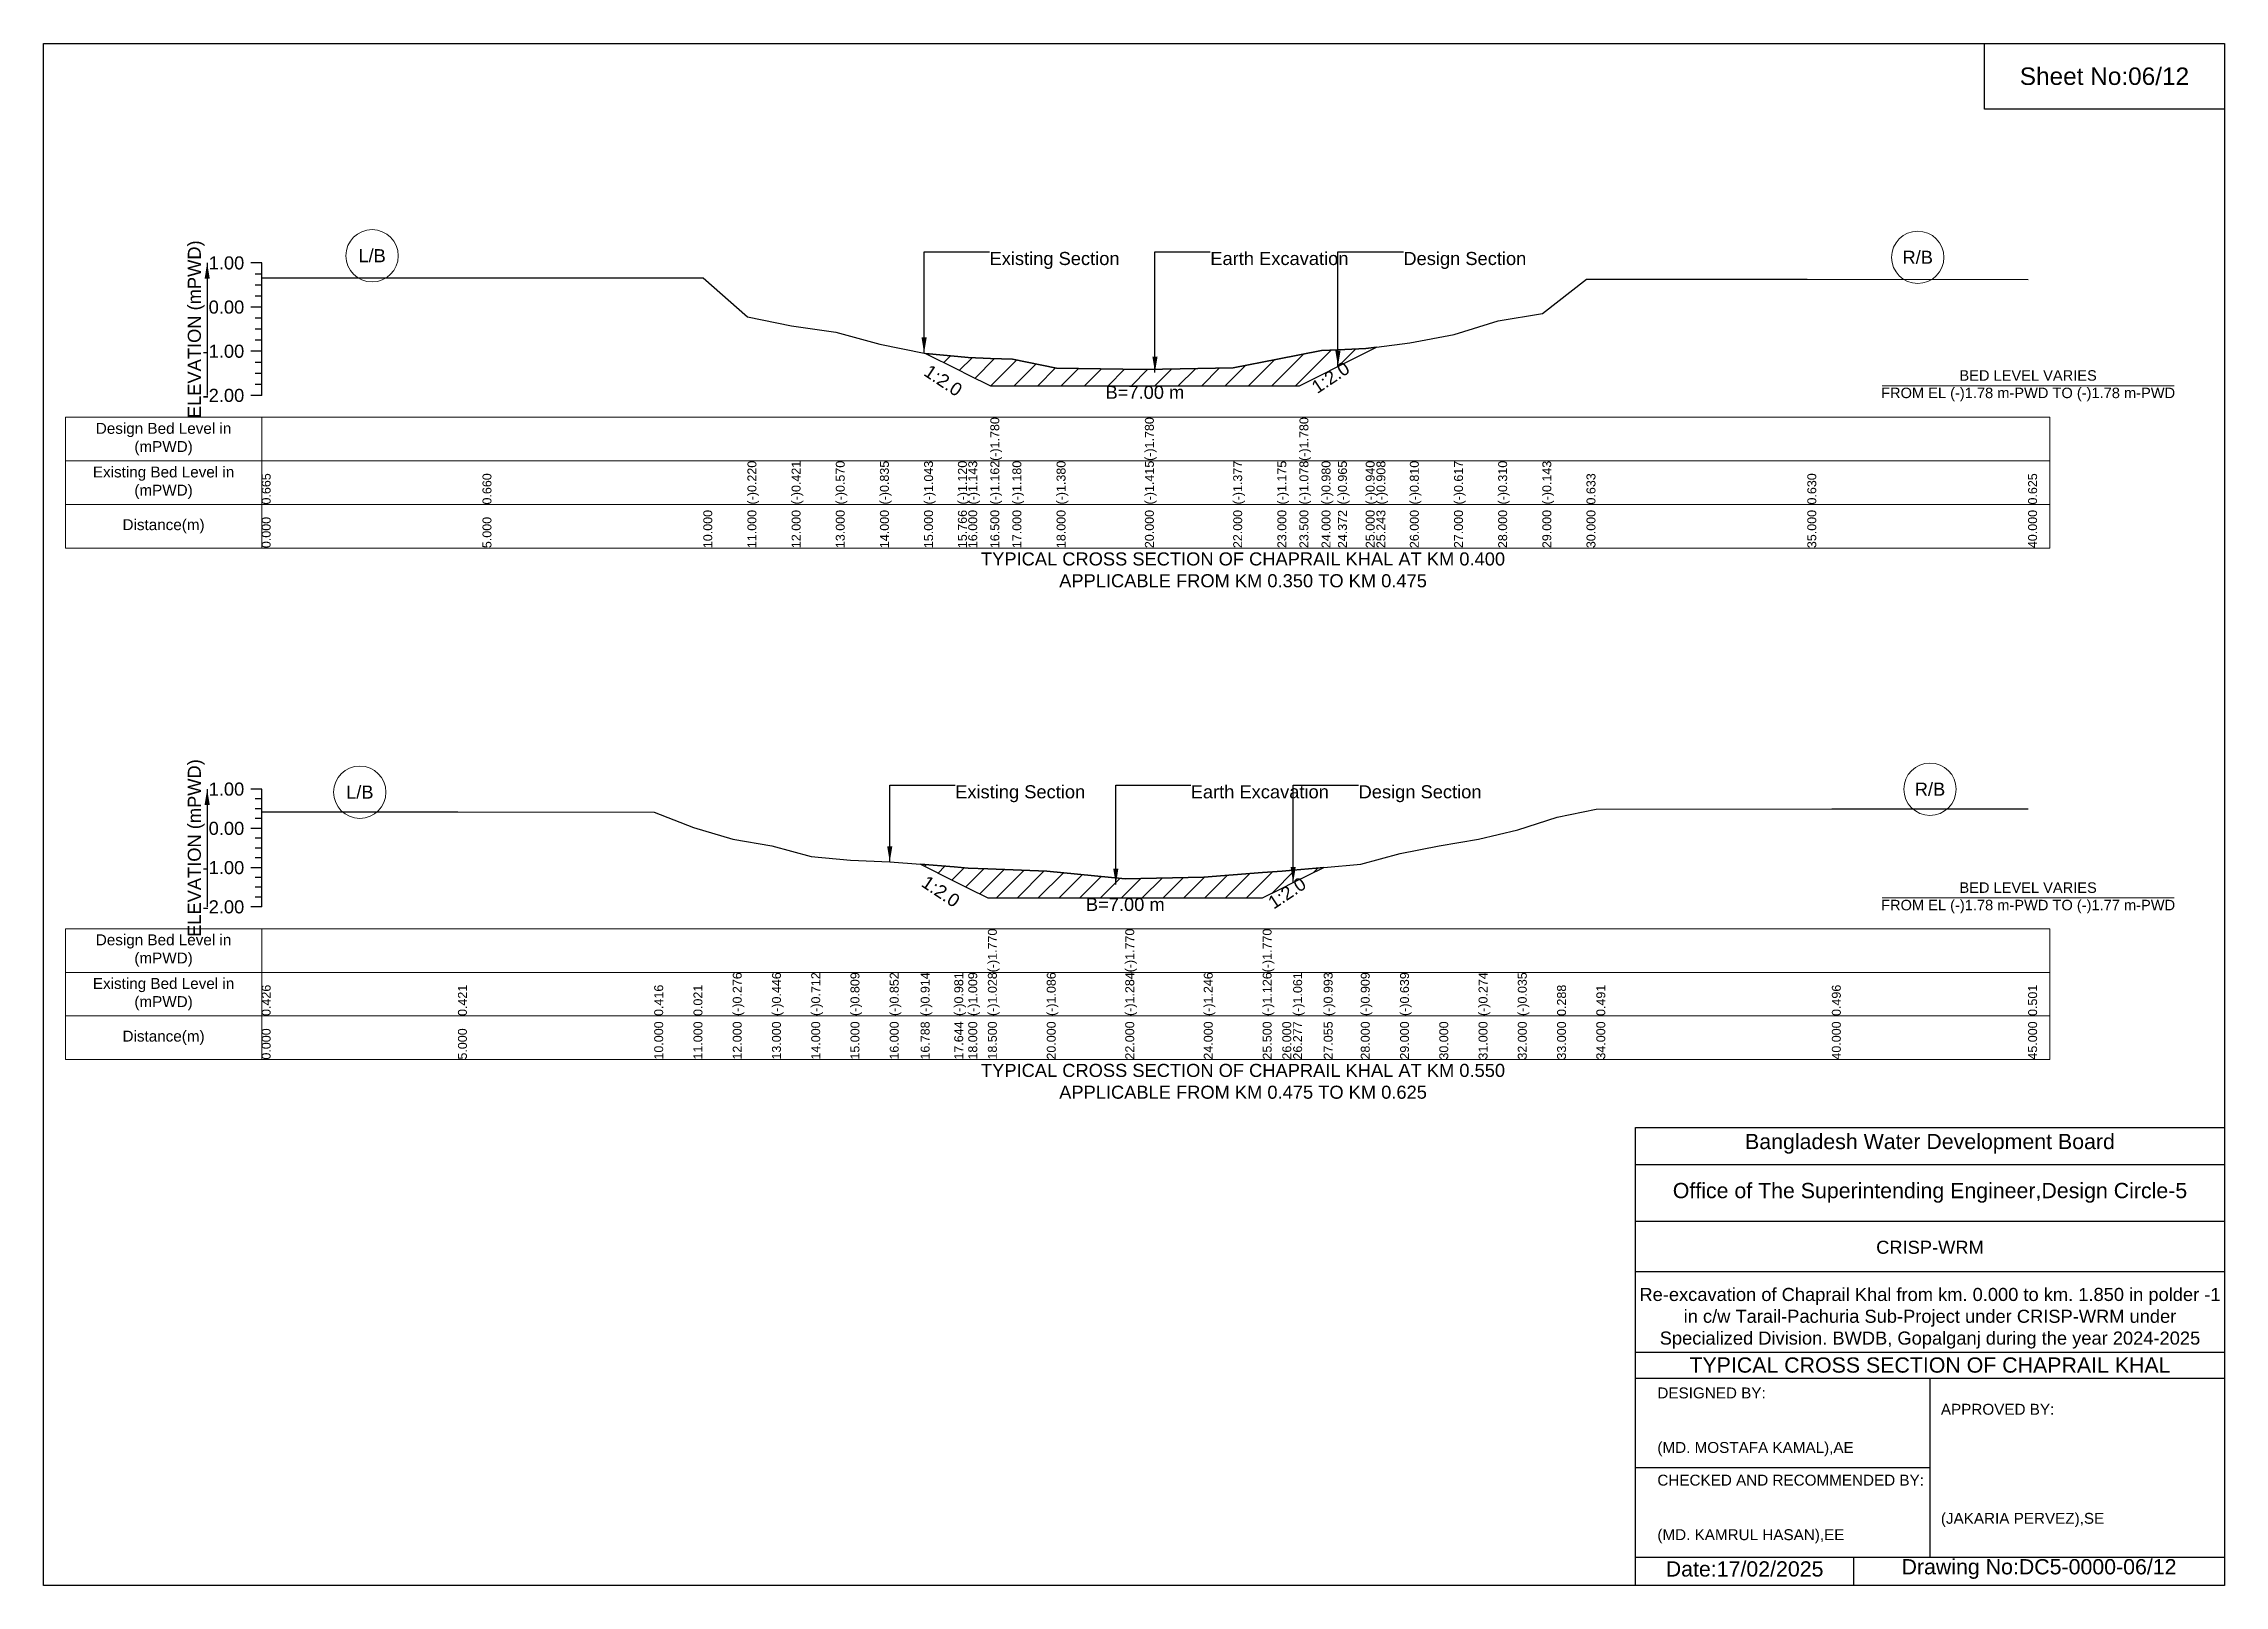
# Model space of a CAD drawing. Header units: inches. Extents: x 91000 to 218000, y -5656 to 0.
# Drawn here: x 150000 to 158000, y -5656 to 0 of the extents above; entities that cross this region are included whole.
import ezdxf

# ---------------------------------------------------------------- set-up
doc = ezdxf.new("R2010")
doc.units = ezdxf.units.IN
doc.header["$LTSCALE"] = 7
doc.header["$MEASUREMENT"] = 0
for name, color, linetype, lineweight in [('Cross section Data Border', 7, 'Continuous', 9), ('Cross Section Labels', 7, 'Continuous', 9), ('Existing_Bed_Level for Xsection', 7, 'Continuous', 25)]:
    doc.layers.add(name, color=color, linetype=linetype, lineweight=lineweight)
doc.styles.get("Standard").update_dxf_attribs({"font": 'arial.ttf'})
doc.dimstyles.get("Standard").update_dxf_attribs({"dimtxt": 0.18, "dimasz": 0.18, "dimexe": 0.18, "dimexo": 0.0625, "dimgap": 0.09, "dimtad": 0, "dimtih": 1, "dimtoh": 1, "dimdec": 4, "dimzin": 0, "dimdsep": 46, "dimtxsty": 'Standard', "dimcen": 0.09, "dimadec": 0, "dimazin": 0, "dimtfac": 1, "dimtdec": 4, "dimtofl": 0, "dimtmove": 0, "dimatfit": 3, "dimfxl": 1, "dimtolj": 1, "dimtzin": 0, "dimarcsym": 0})

msp = doc.modelspace()

# ---------------------------------------------------------------- texts
at = {"attachment_point": 5}
for s, insert, char_height in [('Sheet No:06/12', (157560, -120), 64), ('Bangladesh Water Development Board', (156920, -4036), 56), ('Office of The Superintending Engineer,Design Circle-5', (156920, -4216), 56)]:
    msp.add_mtext(s, dxfattribs=dict(at, insert=insert, char_height=char_height))
for s, insert, char_height, width, attachment_point in [('CRISP-WRM', (156920, -4416), 48, 2240, 5), ('Re-excavation of Chaprail Khal from km. 0.000 to km. 1.850 in polder -1  in c/w Tarail-Pachuria Sub-Project under CRISP-WRM under Specialized Division. BWDB, Gopalganj during the year 2024-2025', (156920, -4676), 48, 2160, 5), ('TYPICAL CROSS SECTION OF CHAPRAIL KHAL', (156920, -4848), 56, 2240, 5), ('DESIGNED BY:^J^J^J(MD. MOSTAFA KAMAL),AE', (155920, -5056), 40, 1120, 4), ('APPROVED BY:^J^J^J^J^J^J(JAKARIA PERVEZ),SE', (156960, -5216), 40, 1120, 4), ('CHECKED AND RECOMMENDED BY:^J^J^J(MD. KAMRUL HASAN),EE', (155920, -5376), 40, 1120, 4), ('Date:17/02/2025', (156240, -5596), 56, 1120, 5), ('Drawing No:DC5-0000-06/12', (157320, -5596), 56, 1760, 5)]:
    msp.add_mtext(s, dxfattribs=dict(insert=insert, char_height=char_height, width=width, attachment_point=attachment_point))
at = {"layer": 'Cross section Data Border', "char_height": 40, "width": 640, "attachment_point": 5}
for s, insert in [('Design Bed Level in (mPWD)', (150440, -1450.8)), ('Existing Bed Level in (mPWD)', (150440, -1610.8)), ('Distance(m)', (150440, -1770.8)), ('Design Bed Level in (mPWD)', (150440, -3327.1)), ('Existing Bed Level in (mPWD)', (150440, -3487.1)), ('Distance(m)', (150440, -3647.1))]:
    msp.add_mtext(s, dxfattribs=dict(at, insert=insert))
at = {"layer": 'Cross Section Labels'}
for s, insert, char_height, attachment_point in [('L/B', (151205, -778.4), 48, 5), ('Existing Section', (153470, -764.3), 48, 1), ('Earth Excavation', (154280, -764.3), 48, 1), ('Design Section', (154988.2, -764.3), 48, 1), ('R/B', (156875, -784.1), 48, 5), ('BED LEVEL VARIES ^JFROM EL (-)1.78 m-PWD TO (-)1.78 m-PWD', (157280, -1255.1), 38.4, 5), ('B=7.00 m', (154040, -1255.1), 48, 2), ('TYPICAL CROSS SECTION OF CHAPRAIL KHAL AT KM 0.400^JAPPLICABLE FROM KM 0.350 TO KM 0.475', (154400, -1930.8), 48, 5), ('L/B', (151160, -2746.1), 48, 5), ('Existing Section', (153344, -2720.7), 48, 1), ('Earth Excavation', (154208, -2720.7), 48, 1), ('Design Section', (154823.9, -2720.7), 48, 1), ('R/B', (156920, -2735.3), 48, 5), ('BED LEVEL VARIES ^JFROM EL (-)1.78 m-PWD TO (-)1.77 m-PWD', (157280, -3134), 38.4, 5), ('B=7.00 m', (153968, -3134), 48, 2), ('TYPICAL CROSS SECTION OF CHAPRAIL KHAL AT KM 0.550^JAPPLICABLE FROM KM 0.475 TO KM 0.625', (154400, -3807.1), 48, 5)]:
    msp.add_mtext(s, dxfattribs=dict(at, insert=insert, char_height=char_height, attachment_point=attachment_point))
at = {"layer": 'Cross Section Labels', "char_height": 48, "attachment_point": 2}
for insert, rotation in [((153313.6, -1215.9), 326.30993), ((154707.7, -1204.8), 33.69007), ((153304.7, -3090.3), 326.30993), ((154547.9, -3096), 33.69007)]:
    msp.add_mtext('1:2.0', dxfattribs=dict(at, insert=insert, rotation=rotation))
at = {"layer": 'Existing_Bed_Level for Xsection', "rotation": 90}
for s, insert, char_height, attachment_point in [('ELEVATION (mPWD)', (150560, -1047.8), 48, 5), ('(-)1.780', (153473, -1530.8), 32.8, 1), ('(-)1.780', (154040, -1530.8), 32.8, 1), ('(-)1.780', (154607, -1530.8), 32.8, 1), ('0.665', (150800, -1690.8), 32.8, 1), ('0.660', (151610, -1690.8), 32.8, 1), ('(-)0.220', (152582, -1690.8), 32.8, 1), ('(-)0.421', (152744, -1690.8), 32.8, 1), ('(-)0.570', (152906, -1690.8), 32.8, 1), ('(-)0.835', (153068, -1690.8), 32.8, 1), ('(-)1.043', (153230, -1690.8), 32.8, 1), ('(-)1.120', (153354.1, -1690.8), 32.8, 1), ('(-)1.143', (153392, -1690.8), 32.8, 1), ('(-)1.162', (153473, -1690.8), 32.8, 1), ('(-)1.180', (153554, -1690.8), 32.8, 1), ('(-)1.380', (153716, -1690.8), 32.8, 1), ('(-)1.415', (154040, -1690.8), 32.8, 1), ('(-)1.377', (154364, -1690.8), 32.8, 1), ('(-)1.175', (154526, -1690.8), 32.8, 1), ('(-)1.078', (154607, -1690.8), 32.8, 1), ('(-)0.980', (154688, -1690.8), 32.8, 1), ('(-)0.965', (154748.2, -1690.8), 32.8, 1), ('(-)0.940', (154850, -1690.8), 32.8, 1), ('(-)0.908', (154889.4, -1690.8), 32.8, 1), ('(-)0.810', (155012, -1690.8), 32.8, 1), ('(-)0.617', (155174, -1690.8), 32.8, 1), ('(-)0.310', (155336, -1690.8), 32.8, 1), ('(-)0.143', (155498, -1690.8), 32.8, 1), ('0.633', (155660, -1690.8), 32.8, 1), ('0.630', (156470, -1690.8), 32.8, 1), ('0.625', (157280, -1690.8), 32.8, 1), ('0.000', (150800, -1850.8), 32.8, 1), ('5.000', (151610, -1850.8), 32.8, 1), ('10.000', (152420, -1850.8), 32.8, 1), ('11.000', (152582, -1850.8), 32.8, 1), ('12.000', (152744, -1850.8), 32.8, 1), ('13.000', (152906, -1850.8), 32.8, 1), ('14.000', (153068, -1850.8), 32.8, 1), ('15.000', (153230, -1850.8), 32.8, 1), ('15.766', (153354.1, -1850.8), 32.8, 1), ('16.000', (153392, -1850.8), 32.8, 1), ('16.500', (153473, -1850.8), 32.8, 1), ('17.000', (153554, -1850.8), 32.8, 1), ('18.000', (153716, -1850.8), 32.8, 1), ('20.000', (154040, -1850.8), 32.8, 1), ('22.000', (154364, -1850.8), 32.8, 1), ('23.000', (154526, -1850.8), 32.8, 1), ('23.500', (154607, -1850.8), 32.8, 1), ('24.000', (154688, -1850.8), 32.8, 1), ('24.372', (154748.2, -1850.8), 32.8, 1), ('25.000', (154850, -1850.8), 32.8, 1), ('25.243', (154889.4, -1850.8), 32.8, 1), ('26.000', (155012, -1850.8), 32.8, 1), ('27.000', (155174, -1850.8), 32.8, 1), ('28.000', (155336, -1850.8), 32.8, 1), ('29.000', (155498, -1850.8), 32.8, 1), ('30.000', (155660, -1850.8), 32.8, 1), ('35.000', (156470, -1850.8), 32.8, 1), ('40.000', (157280, -1850.8), 32.8, 1), ('ELEVATION (mPWD)', (150560, -2951.1), 48, 5), ('(-)1.770', (153464, -3407.1), 32.8, 1), ('(-)1.770', (153968, -3407.1), 32.8, 1), ('(-)1.770', (154472, -3407.1), 32.8, 1), ('(-)0.276', (152528, -3567.1), 32.8, 1), ('(-)0.446', (152672, -3567.1), 32.8, 1), ('(-)0.712', (152816, -3567.1), 32.8, 1), ('(-)0.809', (152960, -3567.1), 32.8, 1), ('(-)0.852', (153104, -3567.1), 32.8, 1), ('(-)0.914', (153217.4, -3567.1), 32.8, 1), ('(-)0.981', (153340.7, -3567.1), 32.8, 1), ('(-)1.009', (153392, -3567.1), 32.8, 1), ('(-)1.028', (153464, -3567.1), 32.8, 1), ('(-)1.086', (153680, -3567.1), 32.8, 1), ('(-)1.284', (153968, -3567.1), 32.8, 1), ('(-)1.246', (154256, -3567.1), 32.8, 1), ('(-)1.126', (154472, -3567.1), 32.8, 1), ('(-)1.061', (154583.9, -3567.1), 32.8, 1), ('(-)0.993', (154695.9, -3567.1), 32.8, 1), ('(-)0.909', (154832, -3567.1), 32.8, 1), ('(-)0.639', (154976, -3567.1), 32.8, 1), ('(-)0.274', (155264, -3567.1), 32.8, 1), ('(-)0.035', (155408, -3567.1), 32.8, 1), ('0.426', (150800, -3567.1), 32.8, 1), ('0.421', (151520, -3567.1), 32.8, 1), ('0.416', (152240, -3567.1), 32.8, 1), ('0.021', (152384, -3567.1), 32.8, 1), ('0.288', (155552, -3567.1), 32.8, 1), ('0.491', (155696, -3567.1), 32.8, 1), ('0.496', (156560, -3567.1), 32.8, 1), ('0.501', (157280, -3567.1), 32.8, 1), ('10.000', (152240, -3727.1), 32.8, 1), ('11.000', (152384, -3727.1), 32.8, 1), ('12.000', (152528, -3727.1), 32.8, 1), ('13.000', (152672, -3727.1), 32.8, 1), ('14.000', (152816, -3727.1), 32.8, 1), ('15.000', (152960, -3727.1), 32.8, 1), ('16.000', (153104, -3727.1), 32.8, 1), ('16.788', (153217.4, -3727.1), 32.8, 1), ('17.644', (153340.7, -3727.1), 32.8, 1), ('18.000', (153392, -3727.1), 32.8, 1), ('18.500', (153464, -3727.1), 32.8, 1), ('20.000', (153680, -3727.1), 32.8, 1), ('22.000', (153968, -3727.1), 32.8, 1), ('24.000', (154256, -3727.1), 32.8, 1), ('25.500', (154472, -3727.1), 32.8, 1), ('26.000', (154544, -3727.1), 32.8, 1), ('26.277', (154583.9, -3727.1), 32.8, 1), ('27.055', (154695.9, -3727.1), 32.8, 1), ('28.000', (154832, -3727.1), 32.8, 1), ('29.000', (154976, -3727.1), 32.8, 1), ('30.000', (155120, -3727.1), 32.8, 1), ('31.000', (155264, -3727.1), 32.8, 1), ('32.000', (155408, -3727.1), 32.8, 1), ('33.000', (155552, -3727.1), 32.8, 1), ('34.000', (155696, -3727.1), 32.8, 1), ('40.000', (156560, -3727.1), 32.8, 1), ('45.000', (157280, -3727.1), 32.8, 1), ('0.000', (150800, -3727.1), 32.8, 1), ('5.000', (151520, -3727.1), 32.8, 1)]:
    msp.add_mtext(s, dxfattribs=dict(at, insert=insert, char_height=char_height, attachment_point=attachment_point))
at = {"layer": 'Existing_Bed_Level for Xsection', "char_height": 48, "attachment_point": 6}
for s, insert in [('1.00', (150736, -804.8)), ('0.00', (150736, -966.8)), ('-1.00', (150736, -1128.8)), ('-2.00', (150736, -1290.8)), ('1.00', (150736, -2735.1)), ('0.00', (150736, -2879.1)), ('-1.00', (150736, -3023.1)), ('-2.00', (150736, -3167.1))]:
    msp.add_mtext(s, dxfattribs=dict(at, insert=insert))

# ---------------------------------------------------------------- hatches: boundary and pattern name
at = {"layer": 'Existing_Bed_Level for Xsection'}
h = msp.add_hatch(dxfattribs=at)
h.set_pattern_fill('ANSI31', color=256, scale=486, style=0)
h.paths.add_polyline_path([(153235.3, -1136.3), (153354.1, -1195.7), (153392, -1214.6), (153473, -1255.1), (153554, -1255.1), (153716, -1255.1), (154040, -1255.1), (154364, -1255.1), (154526, -1255.1), (154607, -1255.1), (154688, -1214.6), (154748.2, -1184.5), (154850, -1133.6), (154889.4, -1113.9), (154850, -1119), (154748.2, -1123.1), (154688, -1125.5), (154607, -1141.3), (154526, -1157.1), (154364, -1189.8), (154040, -1196), (153716, -1190.3), (153554, -1157.9), (153473, -1154.9), (153392, -1151.9), (153354.1, -1148.1)])
h = msp.add_hatch(dxfattribs=at)
h.set_pattern_fill('ANSI31', color=256, scale=432, style=0)
h.paths.add_polyline_path([(153217.4, -3010.7), (153340.7, -3072.3), (153392, -3098), (153464, -3134), (153680, -3134), (153968, -3134), (154256, -3134), (154472, -3134), (154544, -3098), (154583.9, -3078), (154695.9, -3022), (154583.9, -3032), (154544, -3035.5), (154472, -3041.2), (154256, -3058.5), (153968, -3064), (153680, -3035.5), (153464, -3027.2), (153392, -3024.4), (153340.7, -3020.4)])

# ---------------------------------------------------------------- linework, layer by layer
for points in [[(150000, 0), (158000, 0), (158000, -5656), (150000, -5656)], [(157120, 0), (158000, 0), (158000, -240), (157120, -240)]]:
    msp.add_lwpolyline(points, close=True)
for points in [[(155840, -5656), (155840, -3976), (158000, -3976)], [(155840, -4112), (158000, -4112)], [(155840, -4320), (158000, -4320)], [(155840, -4504), (158000, -4504)], [(155840, -4800), (158000, -4800)], [(155840, -4896), (158000, -4896)], [(156920, -4896), (156920, -5552)], [(155840, -5224), (156920, -5224)], [(155840, -5552), (158000, -5552)], [(156640, -5552), (156640, -5656)]]:
    msp.add_lwpolyline(points)
at = {"layer": 'Cross section Data Border'}
for points in [[(150080, -1370.8), (157360, -1370.8), (157360, -1850.8), (150080, -1850.8)], [(150080, -3247.1), (157360, -3247.1), (157360, -3727.1), (150080, -3727.1)]]:
    msp.add_lwpolyline(points, close=True, dxfattribs=at)
for points in [[(150800, -1370.8), (150800, -1850.8)], [(150080, -1530.8), (157360, -1530.8)], [(150080, -1690.8), (157360, -1690.8)], [(150800, -3247.1), (150800, -3727.1)], [(150080, -3407.1), (157360, -3407.1)], [(150080, -3567.1), (157360, -3567.1)]]:
    msp.add_lwpolyline(points, dxfattribs=at)
at = {"layer": 'Cross Section Labels'}
for points in [[(156744.2, -1255.1), (157815.8, -1255.1)], [(156744.2, -3134), (157815.8, -3134)]]:
    msp.add_lwpolyline(points, dxfattribs=at)
for centre in [(151205, -778.4), (156875, -784.1), (156920, -2735.3), (151160, -2746.1)]:
    msp.add_circle(centre, 96, dxfattribs=at)
at = {"layer": 'Existing_Bed_Level for Xsection'}
for points in [[(150800, -804.8), (150760, -804.8)], [(150800, -845.3), (150776, -845.3)], [(150800, -1290.8), (150800, -1128.8), (150800, -966.8), (150800, -804.8)], [(150800, -859), (151610, -859.8), (152420, -859), (152582, -1002.4), (152744, -1035), (152906, -1059.1), (153068, -1102), (153230, -1135.7), (153235.3, -1136.3), (153354.1, -1148.1), (153392, -1151.9), (153473, -1154.9), (153473, -1154.9), (153554, -1157.9), (153716, -1190.3), (154040, -1196), (154040, -1196), (154364, -1189.8), (154526, -1157.1), (154607, -1141.3), (154607, -1141.3), (154688, -1125.5), (154748.2, -1123.1), (154850, -1119), (154889.4, -1113.9), (155012, -1098), (155174, -1066.7), (155336, -1017), (155498, -989.9), (155660, -864.2), (156470, -864.7), (157280, -865.5)], [(150800, -885.8), (150776, -885.8)], [(150800, -926.3), (150776, -926.3)], [(150800, -966.8), (150760, -966.8)], [(150800, -1007.3), (150776, -1007.3)], [(150800, -1047.8), (150776, -1047.8)], [(150800, -1088.3), (150776, -1088.3)], [(150800, -1128.8), (150760, -1128.8)], [(150800, -1169.3), (150776, -1169.3)], [(150800, -1209.8), (150776, -1209.8)], [(150800, -1250.3), (150776, -1250.3)], [(150800, -1290.8), (150760, -1290.8)], [(150800, -2735.1), (150760, -2735.1)], [(150800, -2771.1), (150776, -2771.1)], [(150800, -3167.1), (150800, -3023.1), (150800, -2879.1), (150800, -2735.1)], [(150800, -2879.1), (150760, -2879.1)], [(150800, -2807.1), (150776, -2807.1)], [(150800, -2843.1), (150776, -2843.1)], [(150800, -2817.8), (151520, -2818.5), (152240, -2819.2), (152384, -2876.1), (152528, -2918.8), (152672, -2943.3), (152816, -2981.6), (152960, -2995.6), (153104, -3001.8), (153217.4, -3010.7), (153340.7, -3020.4), (153392, -3024.4), (153464, -3027.2), (153464, -3027.2), (153680, -3035.5), (153968, -3064), (153968, -3064), (154256, -3058.5), (154472, -3041.2), (154472, -3041.2), (154544, -3035.5), (154583.9, -3032), (154695.9, -3022), (154832, -3010), (154976, -2971.1), (155120, -2943.3), (155264, -2918.6), (155408, -2884.1), (155552, -2837.6), (155696, -2808.4), (156560, -2807.7), (157280, -2807)], [(150800, -2915.1), (150776, -2915.1)], [(150800, -2951.1), (150776, -2951.1)], [(150800, -3023.1), (150760, -3023.1)], [(150800, -2987.1), (150776, -2987.1)], [(150800, -3059.1), (150776, -3059.1)], [(150800, -3095.1), (150776, -3095.1)], [(150800, -3167.1), (150760, -3167.1)], [(150800, -3131.1), (150776, -3131.1)]]:
    msp.add_lwpolyline(points, dxfattribs=at)
for points in [[(153235.3, -1136.3), (153354.1, -1195.7), (153392, -1214.6), (153473, -1255.1), (153473, -1255.1), (153554, -1255.1), (153716, -1255.1), (154040, -1255.1), (154040, -1255.1), (154364, -1255.1), (154526, -1255.1), (154607, -1255.1), (154607, -1255.1), (154688, -1214.6), (154748.2, -1184.5), (154850, -1133.6), (154889.4, -1113.9), (154889.4, -1113.9), (154889.4, -1113.9), (154850, -1119), (154748.2, -1123.1), (154688, -1125.5), (154607, -1141.3), (154607, -1141.3), (154526, -1157.1), (154364, -1189.8), (154040, -1196), (154040, -1196), (153716, -1190.3), (153554, -1157.9), (153473, -1154.9), (153473, -1154.9), (153392, -1151.9), (153354.1, -1148.1)], [(153217.4, -3010.7), (153340.7, -3072.3), (153392, -3098), (153464, -3134), (153464, -3134), (153680, -3134), (153968, -3134), (153968, -3134), (154256, -3134), (154472, -3134), (154472, -3134), (154544, -3098), (154583.9, -3078), (154695.9, -3022), (154695.9, -3022), (154695.9, -3022), (154583.9, -3032), (154544, -3035.5), (154472, -3041.2), (154472, -3041.2), (154256, -3058.5), (153968, -3064), (153968, -3064), (153680, -3035.5), (153464, -3027.2), (153464, -3027.2), (153392, -3024.4), (153340.7, -3020.4)]]:
    msp.add_lwpolyline(points, close=True, dxfattribs=at)

msp.set_redraw_order([(e.dxf.handle, doc.entitydb.next_handle()) for e in msp.query("TEXT MTEXT ATTDEF DIMENSION ARC_DIMENSION")])  # texts and dimensions are drawn at this point

# ---------------------------------------------------------------- leaders
at = {"layer": 'Cross Section Labels', "annotation_type": 0, "has_hookline": 1, "hookline_direction": 0}
for points, text_width in [([(153230, -1135.7), (153230, -764.3), (153469.9, -764.3)], 467.2), ([(154076.9, -1206), (154076.9, -764.3), (154279.9, -764.3)], 497), ([(154748.2, -1184.5), (154748.2, -764.3), (154988.1, -764.3)], 441.2), ([(153104, -3001.8), (153104, -2720.7), (153343.9, -2720.7)], 467.2), ([(153933.3, -3084.5), (153933.3, -2720.7), (154207.9, -2720.7)], 497), ([(154583.9, -3078), (154583.9, -2720.7), (154823.8, -2720.7)], 441.2)]:
    msp.add_leader(points, dimstyle='Standard', override={"dimasz": 57.6}, dxfattribs=dict(at, text_width=text_width))
at = {"layer": 'Existing_Bed_Level for Xsection'}
for points in [[(150600, -804.8), (150600, -1290.8)], [(150600, -2735.1), (150600, -3167.1)]]:
    msp.add_leader(points, dimstyle='Standard', override={"dimasz": 57.6}, dxfattribs=at)

doc.saveas('drawing.dxf')
